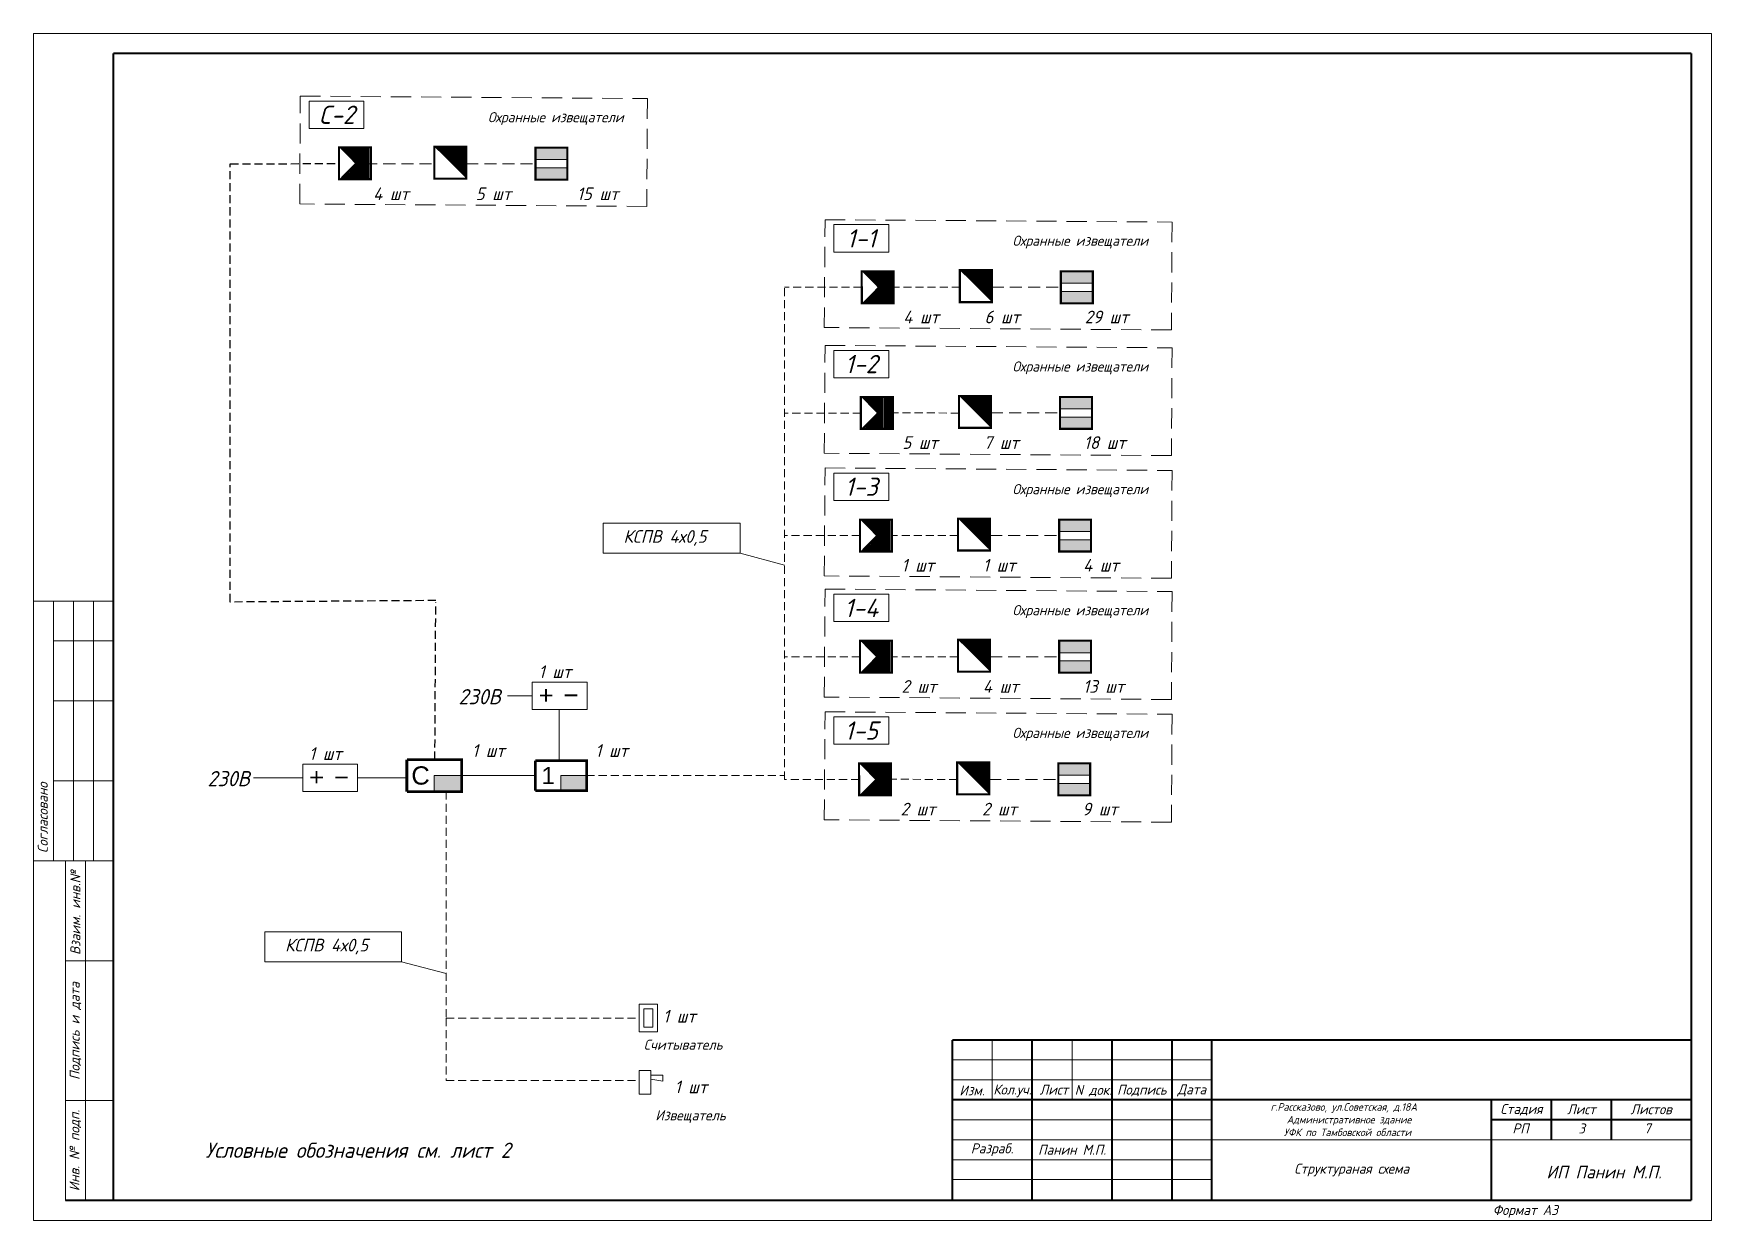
# Model space of a CAD drawing. Header units: inches. Extents: x -24 to 3888, y 393 to 1828.
# Drawn here: x 3393 to 3525.3, y 1384.6 to 1478.2 of the extents above; entities that cross this region are included whole.
import ezdxf

# ---------------------------------------------------------------- set-up
doc = ezdxf.new("R2010")
doc.units = ezdxf.units.IN
doc.header["$MEASUREMENT"] = 0
doc.linetypes.add('HIDDEN2', pattern=[4.7625, 3.175, -1.5875])
doc.linetypes.add('НЕВИДИМАЯ', pattern=[9.525, 6.35, -3.175])
doc.layers.get('0').transparency = 0.7
doc.layers.add('DESC', color=7, linetype='Continuous')
doc.layers.add('LINK', color=9, linetype='Continuous')
doc.styles.get("Standard").update_dxf_attribs({"font": 'GOST_Common Italic_0.ttf'})

msp = doc.modelspace()

# ---------------------------------------------------------------- texts
at = {"layer": 'DESC', "color": 7, "lineweight": 15}
for s, p in [('Кол.уч.', (3468.63, 1394.56)), ('Лист', (3472.28, 1394.55)), ('N док.', (3475.05, 1394.53)), ('РП', (3509.56, 1391.49)), ('3', (3514.76, 1391.49)), ('7', (3519.94, 1391.49))]:
    msp.add_text(s, height=0.787, dxfattribs=at).set_placement(p)
at = {"layer": 'DESC', "color": 0, "lineweight": 15, "attachment_point": 5}
for s, insert, char_height, width in [('C-2', (3416.85, 1471.79), 1.44, 4.32), ('1-1', (3458.22, 1462.05), 1.44, 4.32), ('1-2', (3458.22, 1452.14), 1.44, 4.32), ('1-3', (3458.22, 1442.47), 1.44, 4.32), ('1-4', (3458.22, 1432.92), 1.44, 4.32), ('1-5', (3458.22, 1423.25), 1.44, 4.32), ('{\\fArial|b0|i0|c204|p34;C}', (3423.47, 1419.7), 1.44, 2.16), ('{\\fArial|b0|i0|c204|p34;1}', (3433.53, 1419.7), 1.347, 2.0205), ('Стадия', (3510.27, 1393.36), 0.787, 4.725), ('Лист', (3515, 1393.4), 0.787, 5.67), ('Листов', (3520.5, 1393.4), 0.787, 5.3325)]:
    msp.add_mtext(s, dxfattribs=dict(at, insert=insert, char_height=char_height, width=width))
at = {"layer": 'DESC', "color": 0, "lineweight": 15, "attachment_point": 1}
for s, width, heights, insert, char_height in [('\\pt2.4;Охранные извещатели', 15.8242, [1.22], (3428.78, 1472), 0.8), ('4 шт ', 6.4521, [0], (3419.73, 1466.06), 1), ('5 шт ', 6.4521, [0], (3427.82, 1466.06), 1), ('15 шт ', 6.4521, [0], (3435.8, 1466.06), 1), ('\\pt2.4;Охранные извещатели', 15.8242, [1.22], (3470.14, 1462.26), 0.8), ('4 шт ', 6.4521, [0], (3461.53, 1456.35), 1), ('6 шт ', 6.4521, [0], (3467.94, 1456.35), 1), ('29 шт ', 6.4521, [0], (3475.84, 1456.35), 1), ('\\pt2.4;Охранные извещатели', 15.8242, [1.22], (3470.14, 1452.35), 0.8), ('5 шт ', 6.4521, [0], (3461.46, 1446.45), 1), ('7 шт ', 6.4521, [0], (3467.87, 1446.45), 1), ('18 шт ', 6.4521, [0], (3475.77, 1446.45), 1), ('\\pt2.4;Охранные извещатели', 15.8242, [1.22], (3470.14, 1442.68), 0.8), ('КСПВ 4х0,5 ', 9.1713, [1.06], (3439.47, 1439.05), 1), ('1 шт ', 6.4521, [0], (3461.39, 1436.78), 1), ('1 шт ', 6.4521, [0], (3467.81, 1436.78), 1), ('4 шт ', 6.4521, [0], (3475.71, 1436.78), 1), ('\\pt2.4;Охранные извещатели', 15.8242, [1.22], (3470.14, 1433.14), 0.8), ('1 шт ', 6.4521, [0], (3432.78, 1428.39), 1), ('230В', 0.7525, [0], (3426.46, 1426.52), 1.2), ('2 шт ', 6.4521, [0], (3461.39, 1427.23), 1), ('4 шт ', 6.4521, [0], (3467.81, 1427.23), 1), ('13 шт ', 6.4521, [0], (3475.71, 1427.23), 1), ('\\pt2.4;Охранные извещатели', 15.8242, [1.22], (3470.14, 1423.47), 0.8), ('1 шт ', 6.4521, [0], (3414.68, 1421.93), 1), ('1 шт ', 6.4521, [0], (3427.53, 1422.17), 1), ('1 шт ', 6.4521, [0], (3437.25, 1422.17), 1), ('230В', 0.7525, [0], (3406.67, 1420.06), 1.2), ('2 шт ', 6.4521, [0], (3461.32, 1417.56), 1), ('2 шт ', 6.4521, [0], (3467.74, 1417.56), 1), ('9 шт ', 6.4521, [0], (3475.64, 1417.56), 1), ('КСПВ 4х0,5 ', 9.1713, [1.06], (3412.79, 1406.84), 1), ('1 шт ', 6.4521, [0], (3442.59, 1401.23), 1), ('Считыватель', 15.8242, [1.22], (3441.07, 1398.89), 0.8), ('1 шт ', 6.4521, [0], (3443.5, 1395.66), 1), ('Извещатель', 15.8242, [1.22], (3441.98, 1393.32), 0.8), ('\\pi23.23389;г.Рассказово, ул.Советская, д.18А\\P\\pi24.5048;Административное здание \\P\\pi24.27003;УФК по Тамбовской области', 59.1919, [0], (3467.26, 1393.88), 0.6), ('Условные обозначения см. лист 2', 37.2731, [2.89], (3406.51, 1390.77), 1.2)]:
    msp.add_mtext_dynamic_manual_height_columns(s, width=width, gutter_width=1, heights=heights, dxfattribs=dict(at, insert=insert, char_height=char_height))
at = {"layer": 'DESC', "lineweight": 15, "char_height": 0.7875, "attachment_point": 1, "rotation": 90}
for s, insert, width in [('Cогласовано', (3393.29, 1413.57), 9.4622), ('Взаим. инв.№', (3395.86, 1405.56), 14.4387), ('Подпись и дата', (3395.8, 1395.71), 11.3549), ('Инв. № подп.', (3395.79, 1386.94), 13.2391)]:
    msp.add_mtext(s, dxfattribs=dict(at, insert=insert, width=width))
at = {"layer": 'DESC', "lineweight": 15, "attachment_point": 5}
for s, insert, char_height, width in [('Изм.', (3466.95, 1394.88), 0.787, 3.15), ('Подпись', (3480.34, 1394.88), 0.787, 4.725), ('Дата', (3484.28, 1394.88), 0.787, 3.15), ('Разраб.', (3468.54, 1390.21), 0.787, 6.3), ('Панин М.П.', (3474.84, 1390.21), 0.787, 6.3), ('Структураная схема', (3496.89, 1388.61), 0.7875, 22.05)]:
    msp.add_mtext(s, dxfattribs=dict(at, insert=insert, char_height=char_height, width=width))
at = {"layer": 'DESC', "lineweight": 15, "insert": (3507.44, 1388.95), "char_height": 1, "attachment_point": 1}
msp.add_mtext_dynamic_manual_height_columns('\\pi4.80835;ИП Панин М.П.', width=17.9743, gutter_width=1, heights=[1.74], dxfattribs=at)
at = {"layer": 'DESC', "linetype": 'НЕВИДИМАЯ', "lineweight": 15, "insert": (3508.01, 1385.85), "char_height": 0.787, "width": 9.1777, "attachment_point": 1}
msp.add_mtext('Формат А3', dxfattribs=at)

# ---------------------------------------------------------------- blocks, each defined once
blk = doc.blocks.new('Объем')
at = {"const_width": 0.2}
blk.add_lwpolyline([(0, 0), (0, 3), (3, 3), (3, 0)], close=True, dxfattribs=at)
for points in [[(0.21, 2.94), (0.21, 0.09)], [(0.41, 2.94), (0.41, 0.09)], [(0.61, 2.94), (0.61, 0.09)], [(0.8, 2.94), (0.8, 0.09)], [(1.01, 2.94), (1.01, 0.09)], [(1.21, 2.94), (1.21, 0.09)], [(1.39, 1.52), (2.81, 2.97)], [(1.39, 2.94), (1.39, 0.09)], [(1.39, 1.48), (2.82, 0.03)], [(1.56, 2.93), (1.56, 1.76)], [(1.76, 2.94), (1.76, 1.94)], [(1.94, 2.95), (1.94, 2.15)], [(2.13, 2.93), (2.13, 2.33)], [(2.3, 2.93), (2.3, 2.52)], [(2.49, 2.94), (2.49, 2.7)], [(1.56, 0.09), (1.56, 1.25)], [(1.74, 0.06), (1.74, 1.05)], [(1.94, 0.06), (1.94, 0.87)], [(2.13, 0.05), (2.13, 0.66)], [(2.31, 0.06), (2.31, 0.48)], [(2.49, 0.07), (2.49, 0.29)]]:
    blk.add_lwpolyline(points, dxfattribs=at)
blk = doc.blocks.new('Звуковой')
blk.add_lwpolyline([(0.1, 2.9, 0, 4, 0), (1.5, 1.51, 4, 4, 0)], format="xyseb")
at = {"const_width": 0.2}
blk.add_lwpolyline([(0, 0), (0, 3), (3, 3), (3, 0)], close=True, dxfattribs=at)

# ---------------------------------------------------------------- hatches: boundary and pattern name
at = {"layer": 'DESC', "lineweight": 15}
h = msp.add_hatch(color=0, dxfattribs=at)
h.dxf.hatch_style = 1
h.paths.add_polyline_path([(3432.53, 1467.61), (3432.53, 1466.67), (3435.05, 1466.67), (3435.05, 1467.61)])
h.paths.add_polyline_path([(3435.05, 1468.26), (3435.05, 1469.19), (3432.53, 1469.19), (3432.53, 1468.26)])
h = msp.add_hatch(color=0, dxfattribs=at)
h.dxf.hatch_style = 1
h.paths.add_polyline_path([(3473.96, 1457.87), (3473.96, 1456.93), (3476.48, 1456.93), (3476.48, 1457.87)])
h.paths.add_polyline_path([(3476.48, 1458.52), (3476.48, 1459.45), (3473.96, 1459.45), (3473.96, 1458.52)])
h = msp.add_hatch(color=0, dxfattribs=at)
h.dxf.hatch_style = 1
h.paths.add_polyline_path([(3473.89, 1447.96), (3473.89, 1447.03), (3476.41, 1447.03), (3476.41, 1447.96)])
h.paths.add_polyline_path([(3476.41, 1448.61), (3476.41, 1449.55), (3473.89, 1449.55), (3473.89, 1448.61)])
h = msp.add_hatch(color=0, dxfattribs=at)
h.dxf.hatch_style = 1
h.paths.add_polyline_path([(3473.82, 1438.29), (3473.82, 1437.36), (3476.34, 1437.36), (3476.34, 1438.29)])
h.paths.add_polyline_path([(3476.34, 1438.94), (3476.34, 1439.88), (3473.82, 1439.88), (3473.82, 1438.94)])
h = msp.add_hatch(color=0, dxfattribs=at)
h.dxf.hatch_style = 1
h.paths.add_polyline_path([(3473.82, 1428.74), (3473.82, 1427.81), (3476.34, 1427.81), (3476.34, 1428.74)])
h.paths.add_polyline_path([(3476.34, 1429.39), (3476.34, 1430.33), (3473.82, 1430.33), (3473.82, 1429.39)])
for points in [[(3424.55, 1419.7), (3424.55, 1418.44), (3426.71, 1418.44), (3426.71, 1419.7)], [(3434.54, 1419.7), (3434.54, 1418.52), (3436.56, 1418.52), (3436.56, 1419.7)]]:
    msp.add_hatch(color=0, dxfattribs=at).paths.add_polyline_path(points)
h = msp.add_hatch(color=0, dxfattribs=at)
h.dxf.hatch_style = 1
h.paths.add_polyline_path([(3473.75, 1419.08), (3473.75, 1418.14), (3476.27, 1418.14), (3476.27, 1419.08)])
h.paths.add_polyline_path([(3476.27, 1419.73), (3476.27, 1420.66), (3473.75, 1420.66), (3473.75, 1419.73)])

# ---------------------------------------------------------------- linework, layer by layer
at = {"layer": 'DESC', "color": 7, "lineweight": 15}
for p, q in [((3392.95, 1384.64), (3392.95, 1478.19)), ((3392.95, 1478.19), (3525.25, 1478.19)), ((3525.25, 1478.19), (3525.25, 1384.64)), ((3468.54, 1398.87), (3468.54, 1394.15)), ((3474.84, 1398.87), (3474.84, 1394.15)), ((3465.39, 1397.3), (3485.86, 1397.3)), ((3465.39, 1395.72), (3485.86, 1395.72)), ((3465.39, 1392.57), (3485.86, 1392.57)), ((3465.39, 1391), (3485.86, 1391)), ((3485.86, 1391), (3523.66, 1391)), ((3465.39, 1389.42), (3485.86, 1389.42)), ((3465.39, 1387.85), (3485.86, 1387.85)), ((3525.25, 1384.64), (3392.95, 1384.64))]:
    msp.add_line(p, q, dxfattribs=at)
at = {"layer": 'DESC', "color": 0, "linetype": 'HIDDEN2', "lineweight": 15, "ltscale": 0.3}
for p, q in [((3419.1, 1467.93), (3424.55, 1467.93)), ((3427.07, 1467.93), (3432.53, 1467.93)), ((3468.51, 1458.19), (3473.96, 1458.19)), ((3468.44, 1448.29), (3473.89, 1448.29)), ((3468.37, 1438.62), (3473.82, 1438.62)), ((3468.37, 1429.07), (3473.82, 1429.07)), ((3468.3, 1419.4), (3473.75, 1419.4))]:
    msp.add_line(p, q, dxfattribs=at)
at = {"layer": 'DESC', "color": 0, "linetype": 'HIDDEN2', "lineweight": 15, "ltscale": 0.2}
for p, q in [((3452.17, 1419.4), (3452.17, 1458.19)), ((3458.25, 1458.19), (3452.17, 1458.19)), ((3465.99, 1458.19), (3460.77, 1458.2)), ((3458.18, 1448.28), (3452.17, 1448.28)), ((3465.92, 1448.28), (3460.7, 1448.29)), ((3458.12, 1438.62), (3452.17, 1438.62)), ((3465.85, 1438.62), (3460.64, 1438.62)), ((3458.12, 1429.07), (3452.17, 1429.07)), ((3465.85, 1429.07), (3460.64, 1429.07)), ((3436.56, 1419.7), (3452.17, 1419.7)), ((3425.49, 1418.44), (3425.49, 1400.59)), ((3458.05, 1419.4), (3452.17, 1419.4)), ((3465.78, 1419.4), (3460.57, 1419.41)), ((3425.49, 1400.59), (3440.7, 1400.59)), ((3425.49, 1400.59), (3425.49, 1395.66)), ((3425.49, 1395.66), (3440.7, 1395.66))]:
    msp.add_line(p, q, dxfattribs=at)
at = {"layer": 'DESC', "color": 0, "lineweight": 15}
for p, q in [((3448.66, 1437.23), (3452.17, 1436.3)), ((3430.33, 1425.98), (3432.28, 1425.98)), ((3434.4, 1420.87), (3434.4, 1424.9)), ((3426.71, 1419.7), (3432.52, 1419.7)), ((3410.3, 1419.52), (3414.18, 1419.52)), ((3418.5, 1419.52), (3422.39, 1419.52)), ((3426.71, 1419.35), (3426.71, 1419.35)), ((3421.98, 1405.02), (3425.49, 1404.1))]:
    msp.add_line(p, q, dxfattribs=at)
at = {"layer": 'DESC', "lineweight": 15}
for p, q in [((3399.25, 1433.46), (3392.95, 1433.46)), ((3394.53, 1433.46), (3394.53, 1412.99)), ((3396.1, 1433.46), (3396.1, 1412.99)), ((3397.68, 1433.46), (3397.68, 1412.99)), ((3399.25, 1430.31), (3394.53, 1430.31)), ((3399.25, 1425.59), (3394.53, 1425.59)), ((3399.25, 1419.29), (3394.53, 1419.29)), ((3399.25, 1412.99), (3392.95, 1412.99)), ((3395.47, 1412.99), (3395.47, 1386.21)), ((3395.47, 1412.99), (3399.25, 1412.99)), ((3397.05, 1412.99), (3397.05, 1386.21)), ((3395.47, 1405.11), (3399.25, 1405.11)), ((3395.47, 1394.09), (3399.25, 1394.09))]:
    msp.add_line(p, q, dxfattribs=at)
at = {"layer": 'DESC', "color": 7, "lineweight": 15, "const_width": 0.158}
for points in [[(3399.25, 1476.62), (3399.25, 1386.21), (3523.68, 1386.21)], [(3523.68, 1476.62), (3399.25, 1476.62)], [(3523.68, 1386.21), (3523.68, 1476.62)], [(3465.39, 1398.87), (3465.39, 1386.27)], [(3465.39, 1398.87), (3523.66, 1398.87)], [(3471.69, 1398.87), (3471.69, 1386.21)], [(3477.99, 1398.87), (3477.99, 1386.27)], [(3482.71, 1398.87), (3482.71, 1386.27)], [(3485.86, 1398.87), (3485.86, 1386.27)], [(3465.39, 1394.15), (3523.66, 1394.15)], [(3507.91, 1386.21), (3507.91, 1394.15)], [(3512.64, 1391), (3512.64, 1394.15)], [(3517.36, 1391), (3517.36, 1394.15)], [(3507.91, 1392.57), (3523.66, 1392.57)]]:
    msp.add_lwpolyline(points, dxfattribs=at)
at = {"layer": 'DESC', "color": 0, "linetype": 'HIDDEN2', "lineweight": 15, "ltscale": 0.5}
for points in [[(3413.99, 1473.26), (3441.36, 1473.07), (3441.31, 1464.57), (3413.94, 1464.76)], [(3455.36, 1463.52), (3482.73, 1463.33), (3482.67, 1454.83), (3455.3, 1455.02)], [(3455.36, 1453.61), (3482.73, 1453.42), (3482.67, 1444.92), (3455.3, 1445.11)], [(3455.36, 1443.95), (3482.73, 1443.75), (3482.67, 1435.25), (3455.3, 1435.44)], [(3455.36, 1434.4), (3482.73, 1434.2), (3482.67, 1425.7), (3455.3, 1425.89)], [(3455.36, 1424.73), (3482.73, 1424.53), (3482.67, 1416.03), (3455.3, 1416.22)]]:
    msp.add_lwpolyline(points, close=True, dxfattribs=at)
at = {"layer": 'DESC', "color": 0, "lineweight": 15}
for points in [[(3414.69, 1472.87), (3419.01, 1472.87), (3419.01, 1470.71), (3414.69, 1470.71), (3414.69, 1472.87)], [(3456.06, 1463.13), (3460.38, 1463.13), (3460.38, 1460.97), (3456.06, 1460.97), (3456.06, 1463.13)], [(3456.06, 1453.22), (3460.38, 1453.22), (3460.38, 1451.06), (3456.06, 1451.06), (3456.06, 1453.22)], [(3456.06, 1443.55), (3460.38, 1443.55), (3460.38, 1441.39), (3456.06, 1441.39), (3456.06, 1443.55)], [(3456.06, 1434), (3460.38, 1434), (3460.38, 1431.84), (3456.06, 1431.84), (3456.06, 1434)], [(3456.06, 1424.33), (3460.38, 1424.33), (3460.38, 1422.17), (3456.06, 1422.17), (3456.06, 1424.33)], [(3426.71, 1419.7), (3424.55, 1419.7)], [(3424.55, 1419.7), (3424.55, 1418.44)], [(3436.56, 1419.7), (3434.54, 1419.7)], [(3434.54, 1419.7), (3434.54, 1418.52)], [(3424.55, 1418.44), (3424.55, 1418.44)], [(3434.54, 1418.52), (3434.54, 1418.52)], [(3440.7, 1401.67), (3442.14, 1401.67), (3442.14, 1399.51), (3440.7, 1399.51), (3440.7, 1401.67)], [(3441.07, 1401.31), (3441.79, 1401.31), (3441.79, 1399.87), (3441.07, 1399.87), (3441.07, 1401.31)], [(3440.7, 1396.45), (3440.7, 1394.58), (3441.63, 1394.58), (3441.63, 1396.45), (3440.7, 1396.45)], [(3441.63, 1396.09), (3442.57, 1396.09)], [(3441.63, 1396.09), (3441.63, 1395.77), (3442.57, 1395.62)], [(3442.57, 1396.09), (3442.57, 1395.62)]]:
    msp.add_lwpolyline(points, dxfattribs=at)
for points, const_width in [([(3432.53, 1469.19), (3435.05, 1469.19), (3435.05, 1466.67), (3432.53, 1466.67), (3432.53, 1469.19)], 0.168), ([(3473.96, 1459.45), (3476.48, 1459.45), (3476.48, 1456.93), (3473.96, 1456.93), (3473.96, 1459.45)], 0.168), ([(3473.89, 1449.55), (3476.41, 1449.55), (3476.41, 1447.03), (3473.89, 1447.03), (3473.89, 1449.55)], 0.168), ([(3473.82, 1439.88), (3476.34, 1439.88), (3476.34, 1437.36), (3473.82, 1437.36), (3473.82, 1439.88)], 0.168), ([(3473.82, 1430.33), (3476.34, 1430.33), (3476.34, 1427.81), (3473.82, 1427.81), (3473.82, 1430.33)], 0.168), ([(3422.39, 1420.96), (3422.39, 1418.44)], 0.216), ([(3422.39, 1420.96), (3426.71, 1420.96), (3426.71, 1418.44), (3422.39, 1418.44)], 0.216), ([(3432.52, 1420.87), (3432.52, 1418.52)], 0.202), ([(3432.52, 1420.87), (3436.56, 1420.87), (3436.56, 1418.52), (3432.52, 1418.52)], 0.202), ([(3473.75, 1420.66), (3476.27, 1420.66), (3476.27, 1418.14), (3473.75, 1418.14), (3473.75, 1420.66)], 0.168)]:
    msp.add_lwpolyline(points, dxfattribs=dict(at, const_width=const_width))
for points in [[(3432.53, 1469.19), (3435.05, 1469.19), (3435.05, 1468.26), (3432.53, 1468.26)], [(3435.05, 1466.67), (3432.53, 1466.67), (3432.53, 1467.61), (3435.05, 1467.61)], [(3473.96, 1459.45), (3476.48, 1459.45), (3476.48, 1458.52), (3473.96, 1458.52)], [(3476.48, 1456.93), (3473.96, 1456.93), (3473.96, 1457.87), (3476.48, 1457.87)], [(3473.89, 1449.55), (3476.41, 1449.55), (3476.41, 1448.61), (3473.89, 1448.61)], [(3476.41, 1447.03), (3473.89, 1447.03), (3473.89, 1447.96), (3476.41, 1447.96)], [(3437.86, 1439.59), (3448.66, 1439.59), (3448.66, 1437.23), (3437.86, 1437.23)], [(3473.82, 1439.88), (3476.34, 1439.88), (3476.34, 1438.94), (3473.82, 1438.94)], [(3476.34, 1437.36), (3473.82, 1437.36), (3473.82, 1438.29), (3476.34, 1438.29)], [(3473.82, 1430.33), (3476.34, 1430.33), (3476.34, 1429.39), (3473.82, 1429.39)], [(3476.34, 1427.81), (3473.82, 1427.81), (3473.82, 1428.74), (3476.34, 1428.74)], [(3432.28, 1424.9), (3436.6, 1424.9), (3436.6, 1427.06), (3432.28, 1427.06)], [(3414.18, 1418.44), (3418.5, 1418.44), (3418.5, 1420.6), (3414.18, 1420.6)], [(3473.75, 1420.66), (3476.27, 1420.66), (3476.27, 1419.73), (3473.75, 1419.73)], [(3476.27, 1418.14), (3473.75, 1418.14), (3473.75, 1419.08), (3476.27, 1419.08)], [(3411.18, 1407.39), (3421.98, 1407.39), (3421.98, 1405.02), (3411.18, 1405.02)]]:
    msp.add_lwpolyline(points, close=True, dxfattribs=at)
at = {"layer": 'DESC', "color": 0, "linetype": 'НЕВИДИМАЯ', "lineweight": 15, "const_width": 0.144}
for points in [[(3433.36, 1426.52), (3433.36, 1425.54)], [(3432.89, 1426.02), (3433.86, 1426.02)], [(3434.84, 1426.03), (3435.82, 1426.03)], [(3414.79, 1419.55), (3415.77, 1419.55)], [(3415.27, 1420.05), (3415.27, 1419.08)], [(3416.75, 1419.55), (3417.72, 1419.55)]]:
    msp.add_lwpolyline(points, dxfattribs=at)
at = {"layer": 'DESC', "lineweight": 15, "const_width": 0.158}
msp.add_lwpolyline([(3395.47, 1386.21), (3399.25, 1386.21)], dxfattribs=at)
at = {"layer": 'LINK', "color": 0, "linetype": 'HIDDEN2', "ltscale": 0.2}
for p, q in [((3408.47, 1467.93), (3417.03, 1467.94)), ((3408.47, 1433.38), (3408.47, 1467.93)), ((3424.67, 1433.5), (3408.47, 1433.38)), ((3424.6, 1420.96), (3424.67, 1433.38))]:
    msp.add_line(p, q, dxfattribs=at)

# ---------------------------------------------------------------- block references
at = {"layer": 'DESC', "color": 0, "lineweight": 15}
for name, p, xscale, yscale, zscale, rotation in [('Звуковой', (3424.55, 1469.28), 0.8399951999999031, 0.8399951999999031, 0.8399951999999031, 270), ('Объем', (3419.56, 1466.71), -0.8399520000000988, 0.8399520000000122, 0.8399520000000001, 0.05815664228504325), ('Звуковой', (3465.99, 1459.54), 0.8399951999999031, 0.8399951999999031, 0.8399951999999031, 270), ('Объем', (3460.78, 1456.93), -0.839952000000099, 0.8399520000000122, 0.8399520000000001, 0.05815664228504325), ('Звуковой', (3465.92, 1449.63), 0.8399951999999031, 0.8399951999999031, 0.8399951999999031, 270), ('Объем', (3460.71, 1447.03), -0.8399520000000988, 0.8399520000000122, 0.8399520000000001, 0.05815664228504325), ('Звуковой', (3465.85, 1439.96), 0.8399951999999031, 0.8399951999999031, 0.8399951999999031, 270), ('Объем', (3460.64, 1437.36), -0.8399520000000987, 0.8399520000000122, 0.8399520000000001, 0.05815664228504325), ('Звуковой', (3465.85, 1430.41), 0.8399951999999031, 0.8399951999999031, 0.8399951999999031, 270), ('Объем', (3460.64, 1427.81), -0.8399520000000986, 0.8399520000000122, 0.8399520000000001, 0.05815664228504325), ('Звуковой', (3465.78, 1420.74), 0.8399951999999031, 0.8399951999999031, 0.8399951999999031, 270), ('Объем', (3460.57, 1418.14), -0.8399520000000985, 0.8399520000000122, 0.8399520000000001, 0.05815664228504325)]:
    msp.add_blockref(name, p, dxfattribs=dict(at, xscale=xscale, yscale=yscale, zscale=zscale, rotation=rotation))

msp.set_redraw_order([(e.dxf.handle, doc.entitydb.next_handle()) for e in msp.query("TEXT MTEXT ATTDEF DIMENSION ARC_DIMENSION")])  # texts and dimensions are drawn at this point

doc.saveas('drawing.dxf')
